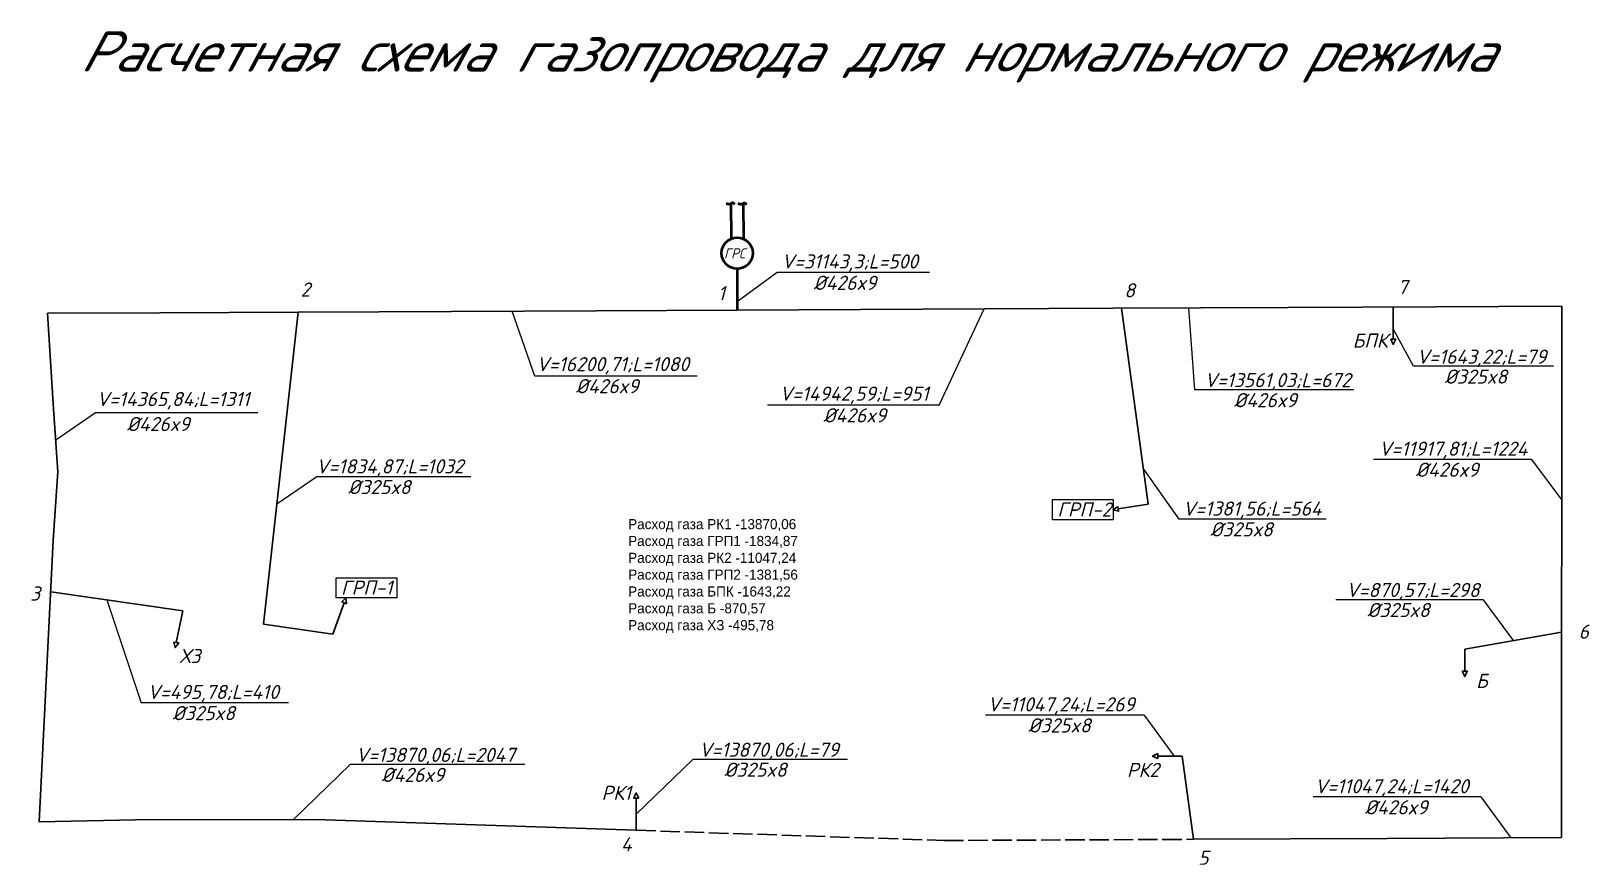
# Model space of a CAD drawing. Header units: millimetres. Extents: x -710977 to 10671, y -929782 to 89628.
# Drawn here: x 1622.5 to 2008.2, y 2646.1 to 2852.4 of the extents above; entities that cross this region are included whole.
import ezdxf

# ---------------------------------------------------------------- set-up
doc = ezdxf.new("R2010")
doc.units = ezdxf.units.MM
doc.header["$LTSCALE"] = 0.4
doc.linetypes.add('ACAD_ISO02W100', pattern=[15, 12, -3])
doc.layers.add('СхемаГидравлика', color=7, linetype='Continuous')
doc.layers.add('тп_кварт', color=176, linetype='Continuous', lineweight=30)
doc.styles.add('OSNOVNOY', font='simplex.shx', dxfattribs={"oblique": 15, "height": 2.5})
doc.styles.add('текстовый', font='isocpeui.ttf', dxfattribs={"height": 5})

msp = doc.modelspace()

# ---------------------------------------------------------------- texts
at = {"color": 7, "lineweight": 25, "style": 'текстовый', "oblique": 15}
msp.add_text('Расчетная схема газопровода для нормального режима', height=10, dxfattribs=at).set_placement((1634.448, 2842.41))
at = {"color": 2, "ltscale": 0.5, "char_height": 3.5, "attachment_point": 1}
for s, width, gutter_width, insert in [('{\\fISOCPEUR|b0|i1|c0|p34;V=31\\fISOCPEUR|b0|i1|c204|p34;143\\fISOCPEUR|b0|i1|c0|p34;,\\fISOCPEUR|b0|i1|c204|p34;3\\fISOCPEUR|b0|i1|c0|p34;;L=500}', 32.86126, 15, (1808.142, 2797.171)), ('{\\fISOCPEUR|b0|i1|c204|p34;2}', 2.74228, 12.5, (1689.148, 2790.223)), ('{\\fISOCPEUR|b0|i1|c204|p34;1}', 2.74228, 12.5, (1792.401, 2789.329)), ('{\\fISOCPEUR|b0|i1|c0|p34;%%C\\fISOCPEUR|b0|i1|c204|p34;426\\fISOCPEUR|b0|i1|c0|p34;x\\fISOCPEUR|b0|i1|c204|p34;9}', 24.18142, 15, (1816.084, 2791.882)), ('{\\fISOCPEUR|b0|i1|c204|p34;8}', 2.74228, 12.5, (1892.972, 2790.021)), ('{\\fISOCPEUR|b0|i1|c204|p34;7}', 2.74228, 12.5, (1960.625, 2790.84)), ('{\\fISOCPEUR|b0|i1|c204|p34;БПК}', 7.48093, 12.5, (1949.474, 2777.573)), ('{\\fISOCPEUR|b0|i1|c0|p34;V=1643,22;L=\\fISOCPEUR|b0|i1|c204|p34;79}', 32.86126, 15, (1965.316, 2773.589)), ('{\\fISOCPEUR|b0|i1|c0|p34;V=\\fISOCPEUR|b0|i1|c204|p34;16200,71;\\fISOCPEUR|b0|i1|c0|p34;L=\\fISOCPEUR|b0|i1|c204|p34;1080\\fISOCPEUR|b0|i1|c0|p34; }', 32.86126, 15, (1747.47, 2771.75)), ('{\\fISOCPEUR|b0|i1|c0|p34;%%C\\fISOCPEUR|b0|i1|c204|p34;426\\fISOCPEUR|b0|i1|c0|p34;x\\fISOCPEUR|b0|i1|c204|p34;9}', 24.18142, 15, (1757.248, 2766.3)), ('{\\fISOCPEUR|b0|i1|c0|p34;V=13561,03;L=\\fISOCPEUR|b0|i1|c204|p34;672}', 32.86126, 15, (1912.791, 2767.797)), ('{\\fISOCPEUR|b0|i1|c0|p34;%%C\\fISOCPEUR|b0|i1|c204|p34;325\\fISOCPEUR|b0|i1|c0|p34;x\\fISOCPEUR|b0|i1|c204|p34;8}', 24.18142, 15, (1972.235, 2768.677)), ('{\\fISOCPEUR|b0|i1|c0|p34;V=\\fISOCPEUR|b0|i1|c204|p34;14365,84;\\fISOCPEUR|b0|i1|c0|p34;L=\\fISOCPEUR|b0|i1|c204|p34;1311\\fISOCPEUR|b0|i1|c0|p34; }', 32.86126, 15, (1638.643, 2763.107)), ('{\\fISOCPEUR|b0|i1|c0|p34;V=\\fISOCPEUR|b0|i1|c204|p34;14942\\fISOCPEUR|b0|i1|c0|p34;,\\fISOCPEUR|b0|i1|c204|p34;59\\fISOCPEUR|b0|i1|c0|p34;;L=\\fISOCPEUR|b0|i1|c204|p34;951}', 32.86126, 15, (1807.641, 2764.452)), ('{\\fISOCPEUR|b0|i1|c0|p34;%%C\\fISOCPEUR|b0|i1|c204|p34;426\\fISOCPEUR|b0|i1|c0|p34;x\\fISOCPEUR|b0|i1|c204|p34;9}', 24.18142, 15, (1920.115, 2762.838)), ('{\\fISOCPEUR|b0|i1|c0|p34;%%C\\fISOCPEUR|b0|i1|c204|p34;426\\fISOCPEUR|b0|i1|c0|p34;x\\fISOCPEUR|b0|i1|c204|p34;9}', 24.18142, 15, (1818.506, 2759.086)), ('{\\fISOCPEUR|b0|i1|c0|p34;%%C\\fISOCPEUR|b0|i1|c204|p34;426\\fISOCPEUR|b0|i1|c0|p34;x\\fISOCPEUR|b0|i1|c204|p34;9}', 24.18142, 15, (1646.147, 2756.926)), ('{\\fISOCPEUR|b0|i1|c0|p34;V=11917,81;L=\\fISOCPEUR|b0|i1|c204|p34;1224}', 32.86126, 15, (1955.963, 2750.826)), ('{\\fISOCPEUR|b0|i1|c0|p34;V=\\fISOCPEUR|b0|i1|c204|p34;1834,87;\\fISOCPEUR|b0|i1|c0|p34;L=\\fISOCPEUR|b0|i1|c204|p34;1032\\fISOCPEUR|b0|i1|c0|p34; }', 32.86126, 15, (1692.949, 2746.462)), ('{\\fISOCPEUR|b0|i1|c0|p34;%%C\\fISOCPEUR|b0|i1|c204|p34;426\\fISOCPEUR|b0|i1|c0|p34;x\\fISOCPEUR|b0|i1|c204|p34;9}', 24.18142, 15, (1965.096, 2745.62)), ('{\\fISOCPEUR|b0|i1|c0|p34;%%C\\fISOCPEUR|b0|i1|c204|p34;325\\fISOCPEUR|b0|i1|c0|p34;x\\fISOCPEUR|b0|i1|c204|p34;8}', 24.18142, 15, (1700.89, 2741.333)), ('{\\fISOCPEUR|b0|i1|c204|p34;ГРП-2}', 7.48093, 12.5, (1876.404, 2735.783)), ('{\\fISOCPEUR|b0|i1|c0|p34;V=1\\fISOCPEUR|b0|i1|c204|p34;381\\fISOCPEUR|b0|i1|c0|p34;,\\fISOCPEUR|b0|i1|c204|p34;56\\fISOCPEUR|b0|i1|c0|p34;;L=\\fISOCPEUR|b0|i1|c204|p34;564}', 32.86126, 15, (1907.428, 2736.007)), ('{\\fISOCPEUR|b0|i1|c0|p34;%%C\\fISOCPEUR|b0|i1|c204|p34;325\\fISOCPEUR|b0|i1|c0|p34;x\\fISOCPEUR|b0|i1|c204|p34;8}', 24.18142, 15, (1914.261, 2730.865)), ('{\\fISOCPEUR|b0|i1|c204|p34;ГРП-1}', 7.48093, 12.5, (1699.149, 2716.452)), ('{\\fISOCPEUR|b0|i1|c0|p34;V=870,57;L=\\fISOCPEUR|b0|i1|c204|p34;298}', 32.86126, 15, (1947.866, 2715.854)), ('{\\fISOCPEUR|b0|i1|c204|p34;3}', 2.74228, 12.5, (1622.218, 2714.976)), ('{\\fISOCPEUR|b0|i1|c0|p34;%%C\\fISOCPEUR|b0|i1|c204|p34;325\\fISOCPEUR|b0|i1|c0|p34;x\\fISOCPEUR|b0|i1|c204|p34;8}', 24.18142, 15, (1953.082, 2710.906)), ('{\\fISOCPEUR|b0|i1|c204|p34;6}', 2.74228, 12.5, (2005.409, 2705.56)), ('{\\fISOCPEUR|b0|i1|c204|p34;ХЗ}', 7.48093, 12.5, (1659.181, 2699.515)), ('{\\fISOCPEUR|b0|i1|c204|p34;Б}', 2.74228, 12.5, (1980.026, 2693.37)), ('{\\fISOCPEUR|b0|i1|c0|p34;V=\\fISOCPEUR|b0|i1|c204|p34;495,78;\\fISOCPEUR|b0|i1|c0|p34;L=\\fISOCPEUR|b0|i1|c204|p34;410\\fISOCPEUR|b0|i1|c0|p34; }', 32.86126, 15, (1651.215, 2690.627)), ('{\\fISOCPEUR|b0|i1|c0|p34;%%C\\fISOCPEUR|b0|i1|c204|p34;325\\fISOCPEUR|b0|i1|c0|p34;x\\fISOCPEUR|b0|i1|c204|p34;8}', 24.18142, 15, (1657.429, 2685.379)), ('\\pt7;{\\fISOCPEUR|b0|i1|c0|p34;V=\\fISOCPEUR|b0|i1|c204|p34;11047,24;\\fISOCPEUR|b0|i1|c0|p34;L=\\fISOCPEUR|b0|i1|c204|p34;269\\fISOCPEUR|b0|i1|c0|p34; }', 32.86126, 15, (1859.119, 2687.542)), ('{\\fISOCPEUR|b0|i1|c0|p34;%%C\\fISOCPEUR|b0|i1|c204|p34;325\\fISOCPEUR|b0|i1|c0|p34;x\\fISOCPEUR|b0|i1|c204|p34;8}', 24.18142, 15, (1869.195, 2682.331)), ('{\\fISOCPEUR|b0|i1|c0|p34;V=\\fISOCPEUR|b0|i1|c204|p34;13870,06;\\fISOCPEUR|b0|i1|c0|p34;L=\\fISOCPEUR|b0|i1|c204|p34;2047}', 40.96276, 15, (1702.78, 2675.048)), ('{\\fISOCPEUR|b0|i1|c0|p34;V=\\fISOCPEUR|b0|i1|c204|p34;13870,06;\\fISOCPEUR|b0|i1|c0|p34;L=\\fISOCPEUR|b0|i1|c204|p34;79}', 35.43772, 15, (1787.728, 2676.318)), ('{\\fISOCPEUR|b0|i1|c0|p34;%%C\\fISOCPEUR|b0|i1|c204|p34;426\\fISOCPEUR|b0|i1|c0|p34;x\\fISOCPEUR|b0|i1|c204|p34;9}', 24.18142, 15, (1709.154, 2670.099)), ('{\\fISOCPEUR|b0|i1|c0|p34;%%C\\fISOCPEUR|b0|i1|c204|p34;325\\fISOCPEUR|b0|i1|c0|p34;x\\fISOCPEUR|b0|i1|c204|p34;8}', 24.18142, 15, (1793.953, 2671.37)), ('{\\fISOCPEUR|b0|i1|c204|p34;РК2}', 5.62548, 12.5, (1893.621, 2671.322)), ('{\\fISOCPEUR|b0|i1|c204|p34;РК1}', 7.48093, 12.5, (1763.602, 2665.645)), ('\\pt7;{\\fISOCPEUR|b0|i1|c0|p34;V=11047,24;L=\\fISOCPEUR|b0|i1|c204|p34;1420\\fISOCPEUR|b0|i1|c0|p34; }', 32.86126, 15, (1940.094, 2667.279)), ('{\\fISOCPEUR|b0|i1|c0|p34;%%C\\fISOCPEUR|b0|i1|c204|p34;426\\fISOCPEUR|b0|i1|c0|p34;x\\fISOCPEUR|b0|i1|c204|p34;9}', 24.18142, 15, (1952.484, 2662.074)), ('{\\fISOCPEUR|b0|i1|c204|p34;4}', 2.74228, 12.5, (1768.417, 2652.924)), ('{\\fISOCPEUR|b0|i1|c204|p34;5}', 2.74228, 12.5, (1911.267, 2649.581))]:
    msp.add_mtext_dynamic_manual_height_columns(s, width=width, gutter_width=gutter_width, heights=[0], dxfattribs=dict(at, insert=insert))
at = {"layer": 'СхемаГидравлика', "color": 90, "lineweight": 50, "style": 'OSNOVNOY', "oblique": 15, "width": 0.9}
msp.add_text('ГРС', height=2.5, rotation=0.20178, dxfattribs=at).set_placement((1793.943, 2796.179))
at = {"layer": 'СхемаГидравлика', "ltscale": 0.8, "insert": (1770.204, 2731.658), "char_height": 2.5, "attachment_point": 1}
msp.add_mtext_dynamic_manual_height_columns('{\\Ftxt|c204;Расход газа РК1 -13870,06\\PРасход газа ГРП1 -1834,87\\PРасход газа РК2 -11047,24\\PРасход газа ГРП2 -1381,56\\PРасход газа БПК -1643,22\\PРасход газа Б -870,57\\PРасход газа ХЗ -495,78}', width=64.92581, gutter_width=12.5, heights=[0], dxfattribs=at)

# ---------------------------------------------------------------- linework, layer by layer
at = {"color": 2, "ltscale": 0.5}
for p, q in [((1807.111, 2792.68), (1797.175, 2785.386)), ((1844.764, 2792.68), (1807.111, 2792.68)), ((1747.115, 2767.056), (1741.458, 2783.11)), ((1847.186, 2759.884), (1858.281, 2783.687)), ((1910.388, 2763.636), (1908.903, 2783.939)), ((1964.501, 2769.475), (1959.534, 2778.734)), ((1999.178, 2769.475), (1964.501, 2769.475)), ((1787.244, 2767.056), (1747.115, 2767.056)), ((1949.771, 2763.636), (1910.388, 2763.636)), ((1638.412, 2757.991), (1628.535, 2751.177)), ((1678.584, 2757.991), (1638.412, 2757.991)), ((1847.186, 2759.884), (1804.654, 2759.884)), ((1993.776, 2746.417), (1954.624, 2746.417)), ((1993.776, 2746.417), (2001.212, 2736.301)), ((1906.526, 2731.663), (1897.67, 2744.265)), ((1693.156, 2742.131), (1683.278, 2735.317)), ((1731.294, 2742.131), (1693.156, 2742.131)), ((1942.941, 2731.663), (1906.526, 2731.663)), ((1641.177, 2711.65), (1649.695, 2686.177)), ((1981.761, 2711.703), (1945.347, 2711.703)), ((1981.761, 2711.703), (1989.197, 2701.587)), ((1686.109, 2686.177), (1649.695, 2686.177)), ((1897.874, 2683.129), (1858.642, 2683.129)), ((1897.874, 2683.129), (1905.31, 2673.012)), ((1687.413, 2657.33), (1701.419, 2670.897)), ((1744.592, 2670.897), (1701.419, 2670.897)), ((1772.212, 2658.601), (1786.219, 2672.167)), ((1824.471, 2672.167), (1786.219, 2672.167)), ((1981.164, 2662.872), (1939.715, 2662.872)), ((1981.164, 2662.872), (1988.599, 2652.755))]:
    msp.add_line(p, q, dxfattribs=at)
at = {"layer": 'СхемаГидравлика', "color": 90, "lineweight": 50}
for p, q in [((1795.786, 2801.101), (1795.69, 2809.818)), ((1798.818, 2800.993), (1798.733, 2809.824)), ((1797.175, 2793.602), (1797.175, 2783.4))]:
    msp.add_line(p, q, dxfattribs=at)
at = {"layer": 'СхемаГидравлика', "color": 90, "lineweight": 30}
for p, q in [((1654.348, 2782.729), (1626.53, 2782.599)), ((1626.53, 2782.599), (1628.032, 2758.967)), ((1688.531, 2782.89), (1654.348, 2782.729)), ((1680.001, 2705.636), (1688.531, 2782.89)), ((1708.592, 2782.984), (1688.531, 2782.89)), ((1762.313, 2783.236), (1708.592, 2782.984)), ((1797.175, 2783.4), (1762.313, 2783.236)), ((1858.281, 2783.687), (1797.175, 2783.4)), ((1858.281, 2783.687), (1890.183, 2783.837)), ((1933.442, 2784.04), (1890.183, 2783.837)), ((1898.872, 2735.383), (1892.315, 2783.847)), ((1970.024, 2784.212), (1933.442, 2784.04)), ((2001.242, 2784.345), (1970.024, 2784.212)), ((2001.212, 2736.301), (2001.242, 2784.359)), ((1628.032, 2758.967), (1629.037, 2743.386)), ((1627.944, 2726.443), (1629.037, 2743.386)), ((2001.212, 2736.301), (2001.191, 2703.675)), ((1624.428, 2656.76), (1627.944, 2726.443)), ((1659.972, 2708.983), (1627.297, 2713.619)), ((1659.972, 2708.983), (1658.388, 2701.111)), ((1697.117, 2703.208), (1699.936, 2710.923)), ((1697.117, 2703.208), (1680.001, 2705.636)), ((1977.203, 2699.498), (2001.191, 2703.675)), ((2001.161, 2652.813), (2001.191, 2703.675)), ((1977.203, 2699.498), (1977.203, 2693.98)), ((1907.311, 2673.012), (1901.254, 2673.012)), ((1910.1, 2652.397), (1907.311, 2673.012)), ((1648.32, 2657.248), (1624.428, 2656.76)), ((1692.818, 2657.342), (1648.32, 2657.248)), ((1772.212, 2654.627), (1692.818, 2657.342)), ((1910.1, 2652.397), (1958.058, 2652.616)), ((1958.058, 2652.616), (2001.161, 2652.813))]:
    msp.add_line(p, q, dxfattribs=at)
at = {"layer": 'СхемаГидравлика', "color": 3, "lineweight": 30}
msp.add_line((1898.872, 2735.383), (1891.469, 2734.183), dxfattribs=at)
at = {"layer": 'СхемаГидравлика', "color": 90, "lineweight": 30}
for points in [[(1958.907, 2776.175), (1959.534, 2774.882), (1960.16, 2776.182)], [(1891.359, 2734.81), (1890.189, 2733.975), (1891.575, 2733.576)], [(1700.522, 2710.701), (1700.375, 2712.144), (1699.351, 2711.145)], [(1657.773, 2701.228), (1658.137, 2699.838), (1659.003, 2700.993)], [(1976.577, 2693.977), (1977.203, 2692.683), (1977.829, 2693.983)], [(1901.25, 2673.639), (1899.957, 2673.012), (1901.257, 2672.386)], [(1772.839, 2662.578), (1772.212, 2663.871), (1771.586, 2662.571)]]:
    msp.add_lwpolyline(points, close=True, dxfattribs=at)
at = {"layer": 'СхемаГидравлика', "ltscale": 0.8}
for points in [[(1875.189, 2736.475), (1890.189, 2736.475), (1890.189, 2731.475), (1875.189, 2731.475)], [(1697.934, 2717.144), (1712.934, 2717.144), (1712.934, 2712.144), (1697.934, 2712.144)]]:
    msp.add_lwpolyline(points, close=True, dxfattribs=at)
at = {"layer": 'СхемаГидравлика', "color": 90, "linetype": 'ACAD_ISO02W100', "lineweight": 30}
msp.add_lwpolyline([(1772.212, 2654.627), (1848.376, 2652.115), (1910.1, 2652.397)], dxfattribs=at)
at = {"layer": 'СхемаГидравлика', "color": 90, "lineweight": 50}
msp.add_circle((1797.175, 2797.481), 3.878, dxfattribs=at)
for points in [[(1796.626, 2809.476), (1795.982, 2809.924), (1795.169, 2809.555), (1794.492, 2809.799)], [(1799.57, 2809.43), (1798.926, 2809.878), (1798.113, 2809.509), (1797.437, 2809.753)]]:
    msp.add_spline(points, degree=3, dxfattribs=at)
at = {"layer": 'тп_кварт', "color": 90}
for p, q in [((1959.534, 2776.178), (1959.534, 2784.126)), ((1772.212, 2662.575), (1772.212, 2654.627))]:
    msp.add_line(p, q, dxfattribs=at)

msp.set_redraw_order([(e.dxf.handle, doc.entitydb.next_handle()) for e in msp.query("TEXT MTEXT ATTDEF DIMENSION ARC_DIMENSION")])  # texts and dimensions are drawn at this point

doc.saveas('drawing.dxf')
